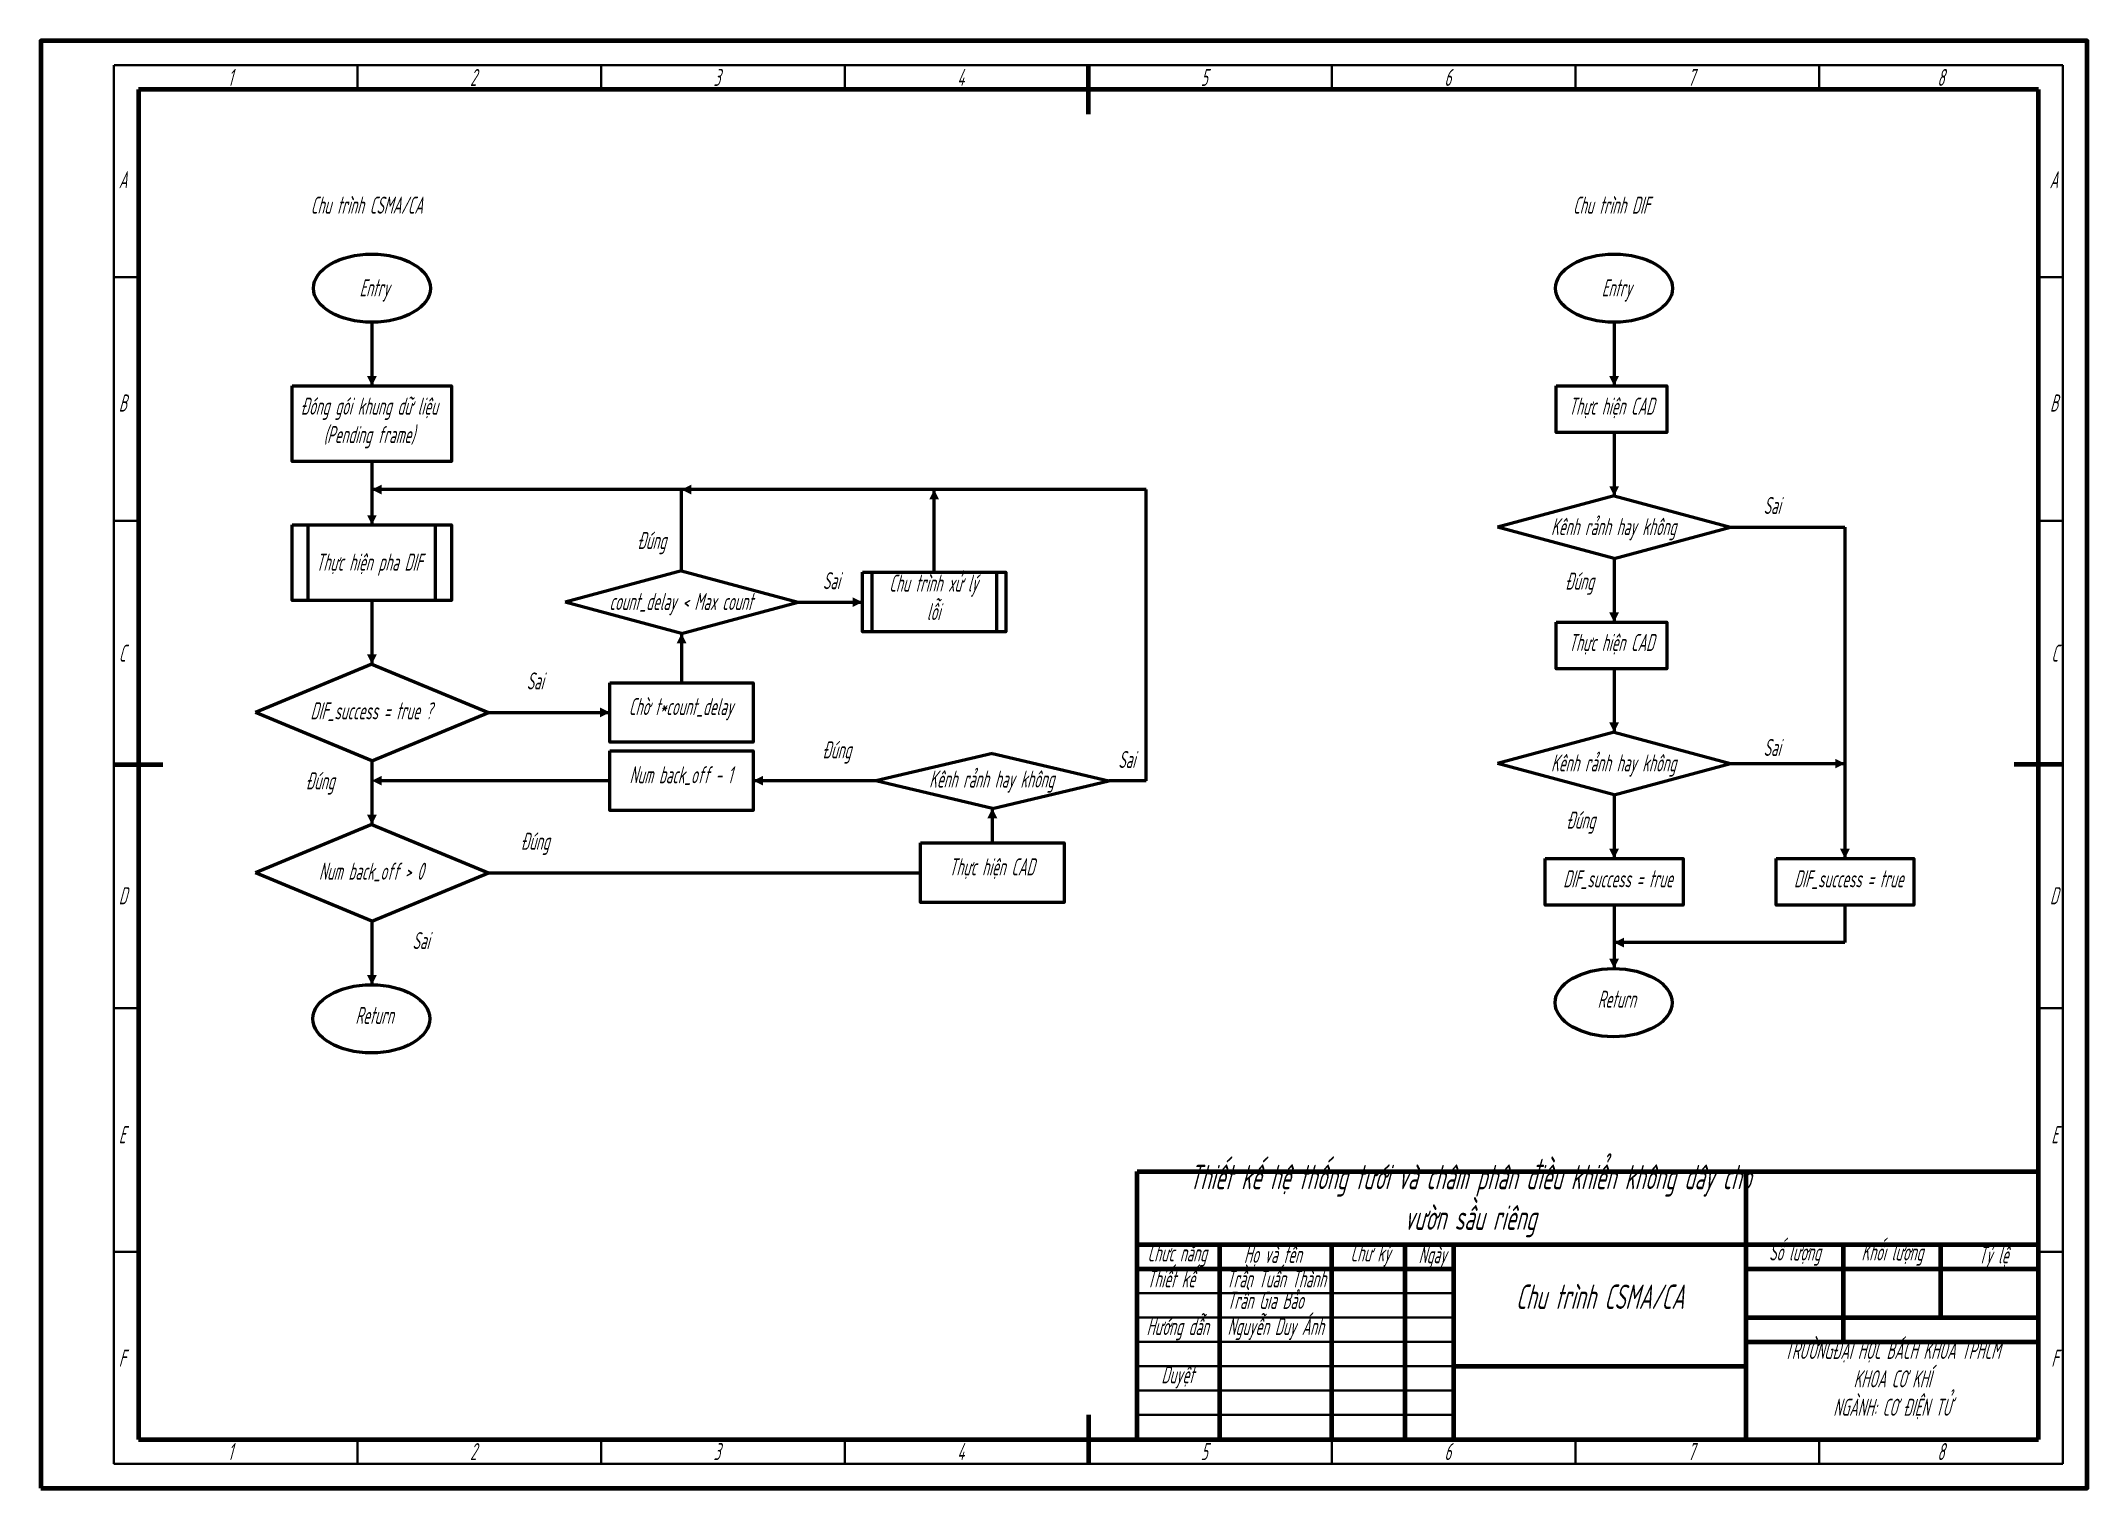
# Model space of a CAD drawing. Header units: inches. Extents: x 0 to 1360, y 0 to 297.
# Drawn here: x 470 to 890, y 0 to 297 of the extents above; entities that cross this region are included whole.
import ezdxf

# ---------------------------------------------------------------- set-up
doc = ezdxf.new("R2010")
doc.units = ezdxf.units.IN
doc.linetypes.add('ACAD_ISO08W100', pattern=[36, 24, -3, 6, -3])
for name, color, linetype, lineweight in [('Khung_dam', 180, 'Continuous', 70), ('Khung_nhat', 150, 'Continuous', 35), ('Net chu', 10, 'Continuous', 25), ('Net dam', 7, 'Continuous', 50), ('Net tam', 160, 'ACAD_ISO08W100', 25)]:
    doc.layers.add(name, color=color, linetype=linetype, lineweight=lineweight)
doc.styles.add('TCVN', font='tcvn+7284-2003r.ttf', dxfattribs={"width": 0.6, "oblique": 15, "height": 5})
doc.styles.add('TCVN_3.5', font='tcvn+7284-2003r.ttf', dxfattribs={"width": 0.571429, "oblique": 15, "height": 3.5})

msp = doc.modelspace()

# ---------------------------------------------------------------- texts
at = {"layer": 'Net chu'}
for s, width, heights, insert, char_height, attachment_point, style in [('1', 4.0224, [0], (508.38, 291.26), 3.5, 1, 'TCVN_3.5'), ('2', 4.0224, [0], (558.07, 291.26), 3.5, 1, 'TCVN_3.5'), ('3', 4.0224, [0], (608.07, 291.26), 3.5, 1, 'TCVN_3.5'), ('4', 4.0224, [0], (658.07, 291.26), 3.5, 1, 'TCVN_3.5'), ('5', 4.0224, [0], (708.07, 291.26), 3.5, 1, 'TCVN_3.5'), ('6', 4.0224, [0], (758.07, 291.26), 3.5, 1, 'TCVN_3.5'), ('7', 4.0224, [0], (808.07, 291.26), 3.5, 1, 'TCVN_3.5'), ('8', 4.0224, [0], (859.25, 291.26), 3.5, 1, 'TCVN_3.5'), ('A', 4.0224, [0], (485.98, 270.27), 3.5, 1, 'TCVN_3.5'), ('A', 4.0224, [0], (884.02, 270.27), 3.5, 3, 'TCVN_3.5'), ('\\pxqc;Chu trình CSMA/CA', 65.8653, [0], (503.94, 265.05), 3.5, 1, 'TCVN_3.5'), ('\\pxqc;Chu trình DIF', 65.8653, [0], (759.4, 265.05), 3.5, 1, 'TCVN_3.5'), ('\\pxqc;Entry', 27.5038, [0], (524.71, 248.07), 3.5, 1, 'TCVN_3.5'), ('\\pxqc;Entry', 27.5038, [0], (779.69, 248.07), 3.5, 1, 'TCVN_3.5'), ('B', 4.0224, [0], (485.98, 224.44), 3.5, 1, 'TCVN_3.5'), ('\\pxqc;Đóng gói khung dữ liệu\\P(Pending frame)', 65.8653, [0], (504.42, 223.79), 3.5, 1, 'TCVN_3.5'), ('\\pxqc;Thực hiện CAD', 65.8653, [0], (759.4, 223.79), 3.5, 1, 'TCVN_3.5'), ('B', 4.0224, [0], (884.02, 224.44), 3.5, 3, 'TCVN_3.5'), ('\\pxqc;Sai', 65.8653, [0], (792.38, 203.41), 3.5, 1, 'TCVN_3.5'), ('\\pxqc;Kênh rảnh hay không', 65.8653, [0], (759.86, 199.07), 3.5, 1, 'TCVN_3.5'), ('\\pxqc;Đúng', 65.8653, [0], (562.42, 196.22), 3.5, 1, 'TCVN_3.5'), ('\\pxqc;Thực hiện pha DIF', 65.8653, [0], (504.42, 191.78), 3.5, 1, 'TCVN_3.5'), ('\\pxqc;Sai', 65.8653, [0], (599.29, 187.98), 3.5, 1, 'TCVN_3.5'), ('\\pxqc;Chu trình xử lý \\Plỗi', 65.8653, [0], (620.27, 187.47), 3.5, 1, 'TCVN_3.5'), ('\\pxqc;Đúng', 65.8653, [0], (752.85, 187.88), 3.5, 1, 'TCVN_3.5'), ('\\pxqc;count_delay < Max count', 65.8653, [0], (568.44, 183.7), 3.5, 1, 'TCVN_3.5'), ('C', 4.0224, [0], (485.98, 173.1), 3.5, 1, 'TCVN_3.5'), ('\\pxqc;Thực hiện CAD', 65.8653, [0], (759.4, 175.29), 3.5, 1, 'TCVN_3.5'), ('C', 4.0224, [0], (884.02, 173.1), 3.5, 3, 'TCVN_3.5'), ('\\pxqc;Sai', 65.8653, [0], (538.48, 167.4), 3.5, 1, 'TCVN_3.5'), ('\\pxqc;DIF_success = true ?', 65.8653, [0], (504.85, 161.26), 3.5, 1, 'TCVN_3.5'), ('\\pxqc;Chờ t*count_delay', 65.8653, [0], (568.42, 162.14), 3.5, 1, 'TCVN_3.5'), ('\\pxqc;Đúng', 65.8653, [0], (600.4, 153.25), 3.5, 1, 'TCVN_3.5'), ('\\pxqc;Sai', 65.8653, [0], (659.92, 151.28), 3.5, 1, 'TCVN_3.5'), ('\\pxqc;Sai', 65.8653, [0], (792.38, 153.75), 3.5, 1, 'TCVN_3.5'), ('\\pxqc;Num back_off - 1', 65.8653, [0], (568.42, 148.14), 3.5, 1, 'TCVN_3.5'), ('\\pxqc;Kênh rảnh hay không', 65.8653, [0], (632.21, 147.26), 3.5, 1, 'TCVN_3.5'), ('\\pxqc;Kênh rảnh hay không', 65.8653, [0], (759.86, 150.57), 3.5, 1, 'TCVN_3.5'), ('Đúng', 12.4778, [0], (524.32, 146.89), 3.5, 1, 'TCVN_3.5'), ('\\pxqc;Đúng', 65.8653, [0], (753.11, 138.84), 3.5, 1, 'TCVN_3.5'), ('\\pxqc;Đúng', 65.8653, [0], (538.48, 134.5), 3.5, 1, 'TCVN_3.5'), ('\\pxqc;Num back_off > 0', 65.8653, [0], (504.85, 128.35), 3.5, 1, 'TCVN_3.5'), ('\\pxqc;Thực hiện CAD', 65.8653, [0], (632.21, 129.24), 3.5, 1, 'TCVN_3.5'), ('\\pxqc;DIF_success = true', 65.8653, [0], (760.76, 126.79), 3.5, 1, 'TCVN_3.5'), ('\\pxqc;DIF_success = true', 65.8653, [0], (808.13, 126.79), 3.5, 1, 'TCVN_3.5'), ('D', 4.0224, [0], (485.98, 123.32), 3.5, 1, 'TCVN_3.5'), ('D', 4.0224, [0], (884.02, 123.32), 3.5, 3, 'TCVN_3.5'), ('\\pxqc;Sai', 65.8653, [0], (515.05, 114.11), 3.5, 1, 'TCVN_3.5'), ('\\pxqc;Return', 65.8653, [0], (760.51, 102.08), 3.5, 1, 'TCVN_3.5'), ('\\pxqc;Return', 65.8653, [0], (505.52, 98.76), 3.5, 1, 'TCVN_3.5'), ('E', 4.0224, [0], (485.98, 74.27), 3.5, 1, 'TCVN_3.5'), ('E', 4.0224, [0], (884.02, 74.27), 3.5, 3, 'TCVN_3.5'), ('\\pxqc;Thiết kế hệ thống tưới và châm phân điều khiển không dây cho vườn sầu riêng', 125, [0], (700.88, 66.33), 5, 1, 'TCVN'), ('Chức năng', 17, [0], (697.13, 50), 3.5, 1, 'TCVN_3.5'), ('\\pxqc;Số lượng ', 20, [0], (820, 50.2), 3.5, 1, 'TCVN_3.5'), ('\\pxqc;Khối lượng', 20, [0], (840.01, 50.2), 3.5, 1, 'TCVN_3.5'), ('Họ và tên', 17, [0], (716.93, 49.7), 3.5, 1, 'TCVN_3.5'), ('\\pxqc;Chữ ký', 17, [0], (734.38, 50), 3.5, 1, 'TCVN_3.5'), ('\\pxqc;Ngày', 17, [0], (747.12, 49.65), 3.5, 1, 'TCVN_3.5'), ('\\pxqc;Tỷ lệ', 20, [0], (860.78, 49.61), 3.5, 1, 'TCVN_3.5'), ('Thiết kế', 17, [7.28], (697.03, 44.69), 3.5, 1, 'TCVN_3.5'), ('Trần Tuấn Thành', 46.42, [7.28], (713.3, 44.69), 3.5, 1, 'TCVN_3.5'), ('Trần Gia Bảo', 46.42, [7.28], (713.45, 40.27), 3.5, 1, 'TCVN_3.5'), ('\\pxqc;Chu trình CSMA/CA', 60, [0], (760, 41.77), 5, 1, 'TCVN'), ('\\pxqc;Hướng dẫn', 17, [7.28], (694.81, 34.9), 3.5, 1, 'TCVN_3.5'), ('Nguyễn Duy Ánh', 46.42, [7.28], (713.56, 34.92), 3.5, 1, 'TCVN_3.5'), ('\\pxqc;TRƯỜNG{\\fTCVN 7284|b1|i0|c0|p34;ĐẠI HỌC BÁCH KHOA TPHCM\\PKHOA CƠ KHÍ\\PNGÀNH: CƠ ĐIỆN TỬ}', 60, [0], (820, 30), 3.5, 1, 'TCVN_3.5'), ('F', 4.0224, [0], (485.98, 28.41), 3.5, 1, 'TCVN_3.5'), ('F', 4.0224, [0], (884.02, 28.41), 3.5, 3, 'TCVN_3.5'), ('\\pxqc;Duyệt', 17, [7.28], (694.81, 25.01), 3.5, 1, 'TCVN_3.5'), ('1', 4.0224, [0], (508.38, 5.74), 3.5, 7, 'TCVN_3.5'), ('2', 4.0224, [0], (558.07, 5.74), 3.5, 7, 'TCVN_3.5'), ('3', 4.0224, [0], (608.07, 5.74), 3.5, 7, 'TCVN_3.5'), ('4', 4.0224, [0], (658.07, 5.74), 3.5, 7, 'TCVN_3.5'), ('5', 4.0224, [0], (708.07, 5.74), 3.5, 7, 'TCVN_3.5'), ('6', 4.0224, [0], (758.07, 5.74), 3.5, 7, 'TCVN_3.5'), ('7', 4.0224, [0], (808.07, 5.74), 3.5, 7, 'TCVN_3.5'), ('8', 4.0224, [0], (859.25, 5.74), 3.5, 7, 'TCVN_3.5')]:
    msp.add_mtext_dynamic_manual_height_columns(s, width=width, gutter_width=17.5, heights=heights, dxfattribs=dict(at, insert=insert, char_height=char_height, attachment_point=attachment_point, style=style))

# ---------------------------------------------------------------- blocks, each defined once
blk = doc.blocks.new('khungten')
at = {"layer": 'Khung_dam'}
for p, q in [((-185, 0), (-185, 55)), ((-185, 55), (0, 55)), ((-60, 0), (-60, 55)), ((-185, 40), (0, 40)), ((-168, 0), (-168, 40)), ((-145, 0), (-145, 40)), ((-130, 0), (-130, 40)), ((-120, 0), (-120, 40)), ((-40, 20), (-40, 40)), ((-20, 25), (-20, 40)), ((-185, 35), (-120, 35)), ((-60, 35), (0, 35)), ((-60, 25), (0, 25)), ((-60, 20), (0, 20)), ((-120, 15), (-60, 15))]:
    blk.add_line(p, q, dxfattribs=at)
at = {"layer": 'Khung_nhat'}
for p, q in [((-185, 30), (-120, 30)), ((-185, 25), (-120, 25)), ((-185, 20), (-120, 20)), ((-185, 15), (-120, 15)), ((-185, 10), (-120, 10)), ((-185, 5), (-120, 5))]:
    blk.add_line(p, q, dxfattribs=at)

# ---------------------------------------------------------------- linework, layer by layer
at = {"layer": 'Khung_dam'}
for p, q in [((685, 282), (685, 292)), ((880, 287), (490, 287)), ((490, 287), (490, 10)), ((880, 10), (880, 287)), ((485, 148.5), (495, 148.5)), ((885, 148.5), (875, 148.5)), ((685, 15), (685, 5)), ((490, 10), (880, 10))]:
    msp.add_line(p, q, dxfattribs=at)
msp.add_lwpolyline([(470, 0), (890, 0), (890, 297), (470, 297)], close=True, dxfattribs=at)
at = {"layer": 'Khung_nhat'}
for p, q in [((885, 292), (485, 292)), ((485, 292), (485, 5)), ((535, 287), (535, 292)), ((585, 287), (585, 292)), ((635, 287), (635, 292)), ((735, 287), (735, 292)), ((785, 287), (785, 292)), ((835, 287), (835, 292)), ((885, 5), (885, 292)), ((485, 248.5), (490, 248.5)), ((885, 248.5), (880, 248.5)), ((485, 198.5), (490, 198.5)), ((885, 198.5), (880, 198.5)), ((485, 98.5), (490, 98.5)), ((885, 98.5), (880, 98.5)), ((485, 48.5), (490, 48.5)), ((885, 48.5), (880, 48.5)), ((535, 10), (535, 5)), ((585, 10), (585, 5)), ((635, 10), (635, 5)), ((735, 10), (735, 5)), ((785, 10), (785, 5)), ((835, 10), (835, 5)), ((485, 5), (885, 5))]:
    msp.add_line(p, q, dxfattribs=at)
at = {"layer": 'Net dam'}
for p, q in [((537.94, 239.25), (537.94, 226.22)), ((792.92, 239.25), (792.92, 226.22)), ((792.92, 216.65), (792.92, 203.61)), ((537.94, 210.7), (537.94, 197.66)), ((601.5, 204.93), (537.94, 204.93)), ((601.5, 188.25), (601.5, 204.93)), ((665.29, 204.93), (601.5, 204.93)), ((653.35, 187.94), (653.35, 204.93)), ((696.84, 204.93), (665.29, 204.93)), ((696.84, 145.18), (696.84, 204.93)), ((792.92, 203.61), (769, 197.18)), ((792.92, 203.61), (816.84, 197.18)), ((524.85, 182.15), (524.85, 197.66)), ((551.02, 182.15), (551.02, 197.66)), ((792.92, 190.76), (769, 197.18)), ((792.92, 190.76), (816.84, 197.18)), ((816.84, 197.18), (840.3, 197.18)), ((840.3, 197.18), (840.3, 129.22)), ((792.92, 190.76), (792.92, 177.72)), ((601.5, 188.25), (577.58, 181.82)), ((601.5, 188.25), (625.42, 181.82)), ((640.57, 187.94), (640.57, 175.7)), ((666.14, 187.94), (666.14, 175.7)), ((537.94, 182.15), (537.94, 169.11)), ((601.5, 175.39), (577.58, 181.82)), ((601.5, 175.39), (625.42, 181.82)), ((625.42, 181.82), (638.62, 181.82)), ((601.5, 175.39), (601.5, 165.29)), ((537.94, 169.11), (514.02, 159.18)), ((537.94, 169.11), (561.86, 159.18)), ((792.92, 168.15), (792.92, 155.12)), ((537.94, 149.25), (514.02, 159.18)), ((537.94, 149.25), (561.86, 159.18)), ((561.86, 159.18), (586.77, 159.18)), ((792.92, 155.12), (769, 148.69)), ((792.92, 155.12), (816.84, 148.69)), ((537.94, 149.25), (537.94, 136.21)), ((665.29, 150.75), (641.37, 145.18)), ((665.29, 150.75), (689.21, 145.18)), ((792.92, 142.26), (769, 148.69)), ((792.92, 142.26), (816.84, 148.69)), ((816.84, 148.69), (840.3, 148.69)), ((586.77, 145.18), (539.97, 145.18)), ((641.37, 145.18), (616.23, 145.18)), ((665.29, 139.48), (641.37, 145.18)), ((665.29, 139.48), (689.21, 145.18)), ((696.84, 145.18), (689.21, 145.18)), ((665.29, 132.39), (665.29, 139.48)), ((792.92, 142.26), (792.92, 129.22)), ((537.94, 136.21), (514.02, 126.28)), ((537.94, 136.21), (561.86, 126.28)), ((537.94, 116.34), (514.02, 126.28)), ((537.94, 116.34), (561.86, 126.28)), ((561.86, 126.28), (650.56, 126.28)), ((792.92, 119.66), (792.92, 106.62)), ((840.3, 119.66), (840.3, 111.95)), ((537.94, 116.34), (537.94, 103.31)), ((840.3, 111.95), (792.92, 111.95))]:
    msp.add_line(p, q, dxfattribs=at)
for points in [[(537.94, 226.22, 0, 2, 0), (537.94, 228.22, 2, 2, 0)], [(792.92, 226.22, 0, 2, 0), (792.92, 228.22, 2, 2, 0)], [(537.94, 204.93, 0, 2, 0), (539.94, 204.93, 2, 2, 0)], [(601.5, 204.93, 0, 2, 0), (603.5, 204.93, 2, 2, 0)], [(653.35, 204.93, 0, 2, 0), (653.35, 202.93, 2, 2, 0)], [(792.92, 203.61, 0, 2, 0), (792.92, 205.61, 2, 2, 0)], [(537.94, 197.66, 0, 2, 0), (537.94, 199.66, 2, 2, 0)], [(638.62, 181.82, 0, 2, 0), (636.62, 181.82, 2, 2, 0)], [(792.92, 177.72, 0, 2, 0), (792.92, 179.72, 2, 2, 0)], [(601.5, 175.39, 0, 2, 0), (601.5, 173.39, 2, 2, 0)], [(537.94, 169.11, 0, 2, 0), (537.94, 171.11, 2, 2, 0)], [(586.77, 159.18, 0, 2, 0), (584.77, 159.18, 2, 2, 0)], [(792.92, 155.12, 0, 2, 0), (792.92, 157.12, 2, 2, 0)], [(840.3, 148.69, 0, 2, 0), (838.3, 148.69, 2, 2, 0)], [(537.97, 145.18, 0, 2, 0), (539.97, 145.18, 2, 2, 0)], [(616.23, 145.18, 0, 2, 0), (618.23, 145.18, 2, 2, 0)], [(537.94, 136.21, 0, 2, 0), (537.94, 138.21, 2, 2, 0)], [(665.29, 139.48, 0, 2, 0), (665.29, 137.48, 2, 2, 0)], [(792.92, 129.22, 0, 2, 0), (792.92, 131.22, 2, 2, 0)], [(840.3, 129.22, 0, 2, 0), (840.3, 131.22, 2, 2, 0)], [(792.92, 111.95, 0, 2, 0), (794.92, 111.95, 2, 2, 0)], [(792.92, 106.62, 0, 2, 0), (792.92, 108.62, 2, 2, 0)], [(537.94, 103.31, 0, 2, 0), (537.94, 105.31, 2, 2, 0)]]:
    msp.add_lwpolyline(points, format="xyseb", dxfattribs=at)
for points in [[(521.6, 226.22), (554.27, 226.22), (554.27, 210.7), (521.6, 210.7)], [(780.99, 226.22), (803.71, 226.22), (803.71, 216.65), (780.99, 216.65)], [(521.6, 197.66), (554.27, 197.66), (554.27, 182.15), (521.6, 182.15)], [(638.62, 187.94), (668.08, 187.94), (668.08, 175.7), (638.62, 175.7)], [(780.99, 177.72), (803.71, 177.72), (803.71, 168.15), (780.99, 168.15)], [(586.77, 165.29), (616.23, 165.29), (616.23, 153.06), (586.77, 153.06)], [(586.77, 151.3), (616.23, 151.3), (616.23, 139.07), (586.77, 139.07)], [(650.56, 132.39), (680.03, 132.39), (680.03, 120.16), (650.56, 120.16)], [(778.78, 129.22), (807.06, 129.22), (807.06, 119.66), (778.78, 119.66)], [(826.15, 129.22), (854.44, 129.22), (854.44, 119.66), (826.15, 119.66)]]:
    msp.add_lwpolyline(points, close=True, dxfattribs=at)
at = {"layer": 'Net dam', "const_width": 2}
msp.add_lwpolyline([(665.29, 139.48), (665.29, 139.48)], dxfattribs=at)
at = {"layer": 'Net dam'}
for centre in [(537.94, 246.25), (792.92, 246.25), (792.81, 99.62), (537.83, 96.31)]:
    msp.add_ellipse(centre, major_axis=(-12, 0), ratio=0.583333, dxfattribs=at)

# ---------------------------------------------------------------- block references
at = {"layer": 'Net tam'}
msp.add_blockref('khungten', (880, 10), dxfattribs=at)

msp.set_redraw_order([(e.dxf.handle, doc.entitydb.next_handle()) for e in msp.query("TEXT MTEXT ATTDEF DIMENSION ARC_DIMENSION")])  # texts and dimensions are drawn at this point

doc.saveas('drawing.dxf')
